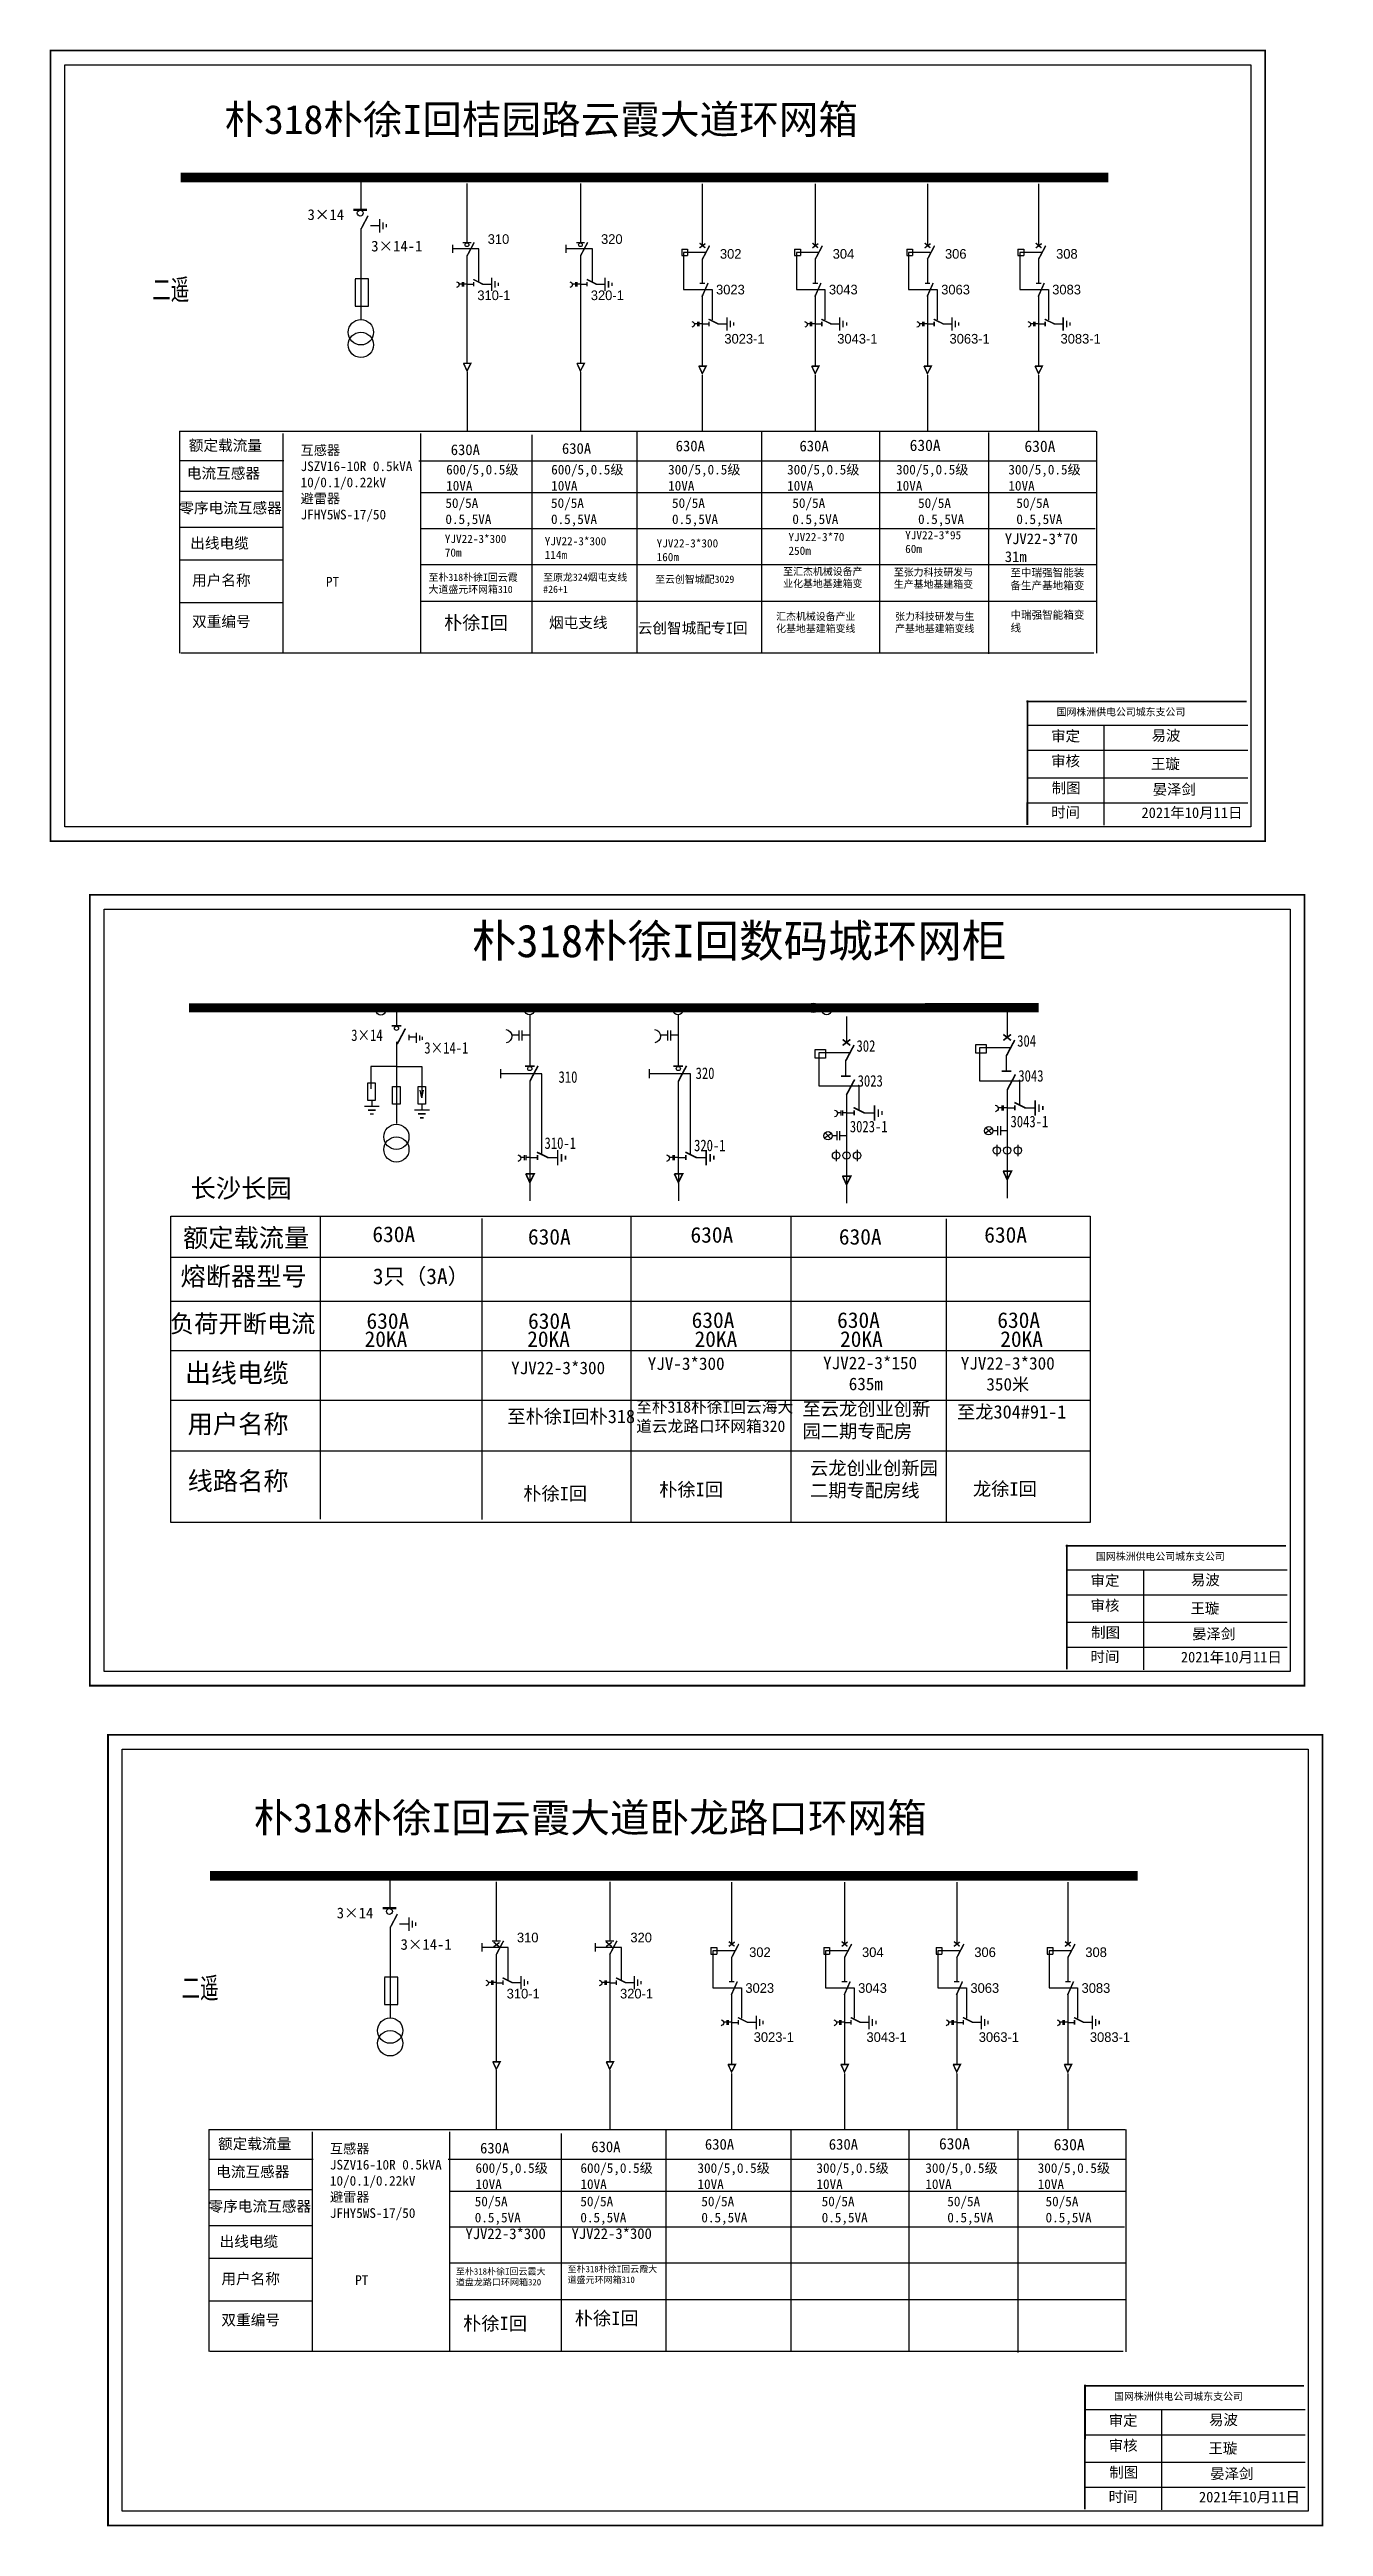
# Model space of a CAD drawing. Extents: x -188 to 201, y -159 to 98.
# Drawn here: x 68.9 to 200.5, y -158.9 to 97 of the extents above; entities that cross this region are included whole.
import ezdxf

# ---------------------------------------------------------------- set-up
doc = ezdxf.new("R2010")
doc.units = 0
doc.header["$LTSCALE"] = 0.774411
doc.linetypes.add('ACAD_ISO02W100', pattern=[15, 12, -3])
doc.linetypes.add('CENTER', pattern=[50.8, 31.75, -6.35, 6.35, -6.35])
doc.layers.get('0').update_dxf_attribs({"linetype": 'CONTINUOUS'})
for name, color, linetype in [('1', 7, 'CONTINUOUS'), ('2', 7, 'CONTINUOUS'), ('3', 7, 'CONTINUOUS')]:
    doc.layers.add(name, color=color, linetype=linetype)
doc.styles.add('HZ', font='simkai_0.ttf')
doc.styles.add('hztxt_txtstyle_0.00_0_0', font='simkai.ttf')
doc.styles.add('hztxt_txtstyle_1.80_0_0', font='', dxfattribs={"height": 1.8, "bigfont": 'hztxt.shx'})
doc.styles.add('hztxt_txtstyle_2.70_0_0', font='simkai.ttf', dxfattribs={"height": 2.7})
doc.styles.add('KaiTi_txtstyle_1.11_0_0', font='simkai.ttf', dxfattribs={"height": 1.109414})
doc.styles.get("Standard").update_dxf_attribs({"font": '', "height": 2.5})
doc.styles.add('STYLE1', font='txt.shx', dxfattribs={"height": 2.6})
doc.styles.add('仿宋_txtstyle_1.11_0_0', font='simfang.ttf', dxfattribs={"height": 1.109414})
doc.styles.add('字体', font='', dxfattribs={"height": 2.5})
doc.styles.add('宋体', font='', dxfattribs={"width": 0.65})
doc.styles.add('道路名', font='simhei.ttf', dxfattribs={"width": 0.8})
doc.styles.get('hztxt_txtstyle_1.80_0_0').set_extended_font_data('hztxt')
doc.styles.get('Standard').set_extended_font_data('SimSun')
doc.styles.get('字体').set_extended_font_data('SimSun')
doc.styles.get('宋体').set_extended_font_data('SimSun')

msp = doc.modelspace()

# ---------------------------------------------------------------- texts
at = {"color": 0, "linetype": 'Continuous', "style": 'hztxt_txtstyle_2.70_0_0'}
for s, p in [('3×14', (95.59, 79.38)), ('3×14-1', (102.17, 76.13)), ('3×14', (98.61, -96.09)), ('3×14-1', (105.2, -99.34))]:
    msp.add_text(s, height=1.109, dxfattribs=at).set_placement(p)
at = {"color": 0, "style": 'hztxt_txtstyle_1.80_0_0'}
for s, p in [('310', (114.2, 76.91)), ('320', (125.91, 76.91)), ('302', (138.19, 75.38)), ('304', (149.84, 75.38)), ('306', (161.44, 75.38)), ('308', (172.92, 75.38)), ('310-1', (113.13, 71.1)), ('320-1', (124.85, 71.1)), ('3023', (137.79, 71.69)), ('3043', (149.45, 71.69)), ('3063', (161.05, 71.69)), ('3083', (172.52, 71.69)), ('3023-1', (138.65, 66.61)), ('3043-1', (150.31, 66.61)), ('3063-1', (161.91, 66.61)), ('3083-1', (173.38, 66.61)), ('310', (117.22, -98.57)), ('320', (128.94, -98.57)), ('302', (141.21, -100.09)), ('304', (152.87, -100.09)), ('306', (164.47, -100.09)), ('308', (175.94, -100.09)), ('310-1', (116.16, -104.37)), ('320-1', (127.87, -104.37)), ('3023', (140.82, -103.79)), ('3043', (152.47, -103.79)), ('3063', (164.07, -103.79)), ('3083', (175.55, -103.79)), ('3023-1', (141.68, -108.86)), ('3043-1', (153.33, -108.86)), ('3063-1', (164.93, -108.86)), ('3083-1', (176.41, -108.86))]:
    msp.add_text(s, height=0.998, dxfattribs=at).set_placement(p)
at = {"color": 0, "linetype": 'Continuous', "style": '道路名', "width": 0.8}
for s, p in [('3×14', (100.1, -5.44)), ('304', (168.9, -6.03)), ('3×14-1', (107.65, -6.75)), ('302', (152.3, -6.55)), ('310', (121.52, -9.76)), ('320', (135.68, -9.37)), ('3023', (152.42, -10.16)), ('3043', (169.02, -9.64)), ('3023-1', (151.61, -14.88)), ('3043-1', (168.21, -14.36)), ('310-1', (120.07, -16.59)), ('320-1', (135.52, -16.83))]:
    msp.add_text(s, height=1.195, dxfattribs=at).set_placement(p)
at = {"color": 0, "linetype": 'Continuous', "attachment_point": 1}
for s, insert, char_height, width, style in [('朴318朴徐I回桔园路云霞大道环网箱', (87, 91.27), 3, 90.5642, '字体'), ('{\\fSimSun|b0|i0|c134|p2;额定载流量}', (83.32, 56.65), 1.1094, 17.8852, 'hztxt_txtstyle_2.70_0_0'), ('{\\fSimSun|b0|i0|c134|p2;630A}', (121.87, 56.33), 1.1094, 17.8852, 'hztxt_txtstyle_2.70_0_0'), ('{\\fSimSun|b0|i0|c134|p2;630A}', (133.62, 56.59), 1.1094, 17.8852, 'hztxt_txtstyle_2.70_0_0'), ('{\\fSimSun|b0|i0|c134|p2;630A}', (146.41, 56.59), 1.1094, 17.8852, 'hztxt_txtstyle_2.70_0_0'), ('{\\fSimSun|b0|i0|c134|p2;630A}', (157.79, 56.69), 1.1757, 9.454, 'hztxt_txtstyle_0.00_0_0'), ('{\\fSimSun|b0|i0|c134|p2;630A}', (169.65, 56.59), 1.1757, 9.454, 'hztxt_txtstyle_0.00_0_0'), ('{\\fSimSun|b0|i0|c134|p2;电流互感器}', (83.12, 53.77), 1.1094, 17.8852, 'hztxt_txtstyle_2.70_0_0'), ('\\A1;{\\fSimSun|b0|i0|c134|p2;互感器\\PJSZV16-10R 0.5kVA\\P10/0.1/0.22kV\\P避雷器\\PJFHY5WS-17/50}', (94.87, 56.1), 0.9985, 18.4113, 'hztxt_txtstyle_2.70_0_0'), ('\\A1;{\\fSimSun|b0|i0|c134|p2;600/5,0.5级\\P10VA}', (109.91, 54.09), 0.9985, 18.4113, 'hztxt_txtstyle_2.70_0_0'), ('{\\fSimSun|b0|i0|c134|p2;630A}', (110.38, 56.2), 1.1094, 17.8852, 'hztxt_txtstyle_2.70_0_0'), ('\\A1;{\\fSimSun|b0|i0|c134|p2;600/5,0.5级\\P10VA}', (120.76, 54.09), 0.9985, 18.4113, 'hztxt_txtstyle_2.70_0_0'), ('\\A1;{\\fSimSun|b0|i0|c134|p2;300/5,0.5级\\P10VA}', (132.84, 54.09), 0.9985, 18.4113, 'hztxt_txtstyle_2.70_0_0'), ('\\A1;{\\fSimSun|b0|i0|c134|p2;300/5,0.5级\\P10VA}', (145.13, 54.09), 0.9985, 18.4113, 'hztxt_txtstyle_2.70_0_0'), ('\\A1;{\\fSimSun|b0|i0|c134|p2;300/5,0.5级\\P10VA}', (156.39, 54.09), 0.9985, 18.4113, 'hztxt_txtstyle_2.70_0_0'), ('\\A1;{\\fSimSun|b0|i0|c134|p2;300/5,0.5级\\P10VA}', (167.99, 54.09), 0.9985, 18.4113, 'hztxt_txtstyle_2.70_0_0'), ('{\\fSimSun|b0|i0|c134|p2;零序电流互感器}', (82.34, 50.19), 1.1094, 17.8852, 'hztxt_txtstyle_2.70_0_0'), ('{\\fSimSun|b0|i0|c134|p2;50/5A\\P0.5,5VA}', (109.83, 50.63), 0.9985, 17.8852, 'hztxt_txtstyle_2.70_0_0'), ('{\\fSimSun|b0|i0|c134|p2;50/5A\\P0.5,5VA}', (120.74, 50.63), 0.9985, 17.8852, 'hztxt_txtstyle_2.70_0_0'), ('{\\fSimSun|b0|i0|c134|p2;50/5A\\P0.5,5VA}', (133.24, 50.63), 0.9985, 17.8852, 'hztxt_txtstyle_2.70_0_0'), ('{\\fSimSun|b0|i0|c134|p2;50/5A\\P0.5,5VA}', (145.67, 50.63), 0.9985, 17.8852, 'hztxt_txtstyle_2.70_0_0'), ('{\\fSimSun|b0|i0|c134|p2;50/5A\\P0.5,5VA}', (158.66, 50.63), 0.9985, 17.8852, 'hztxt_txtstyle_2.70_0_0'), ('{\\fSimSun|b0|i0|c134|p2;50/5A\\P0.5,5VA}', (168.81, 50.63), 0.9985, 17.8852, 'hztxt_txtstyle_2.70_0_0'), ('{\\fSimSun|b0|i0|c134|p2;出线电缆}', (83.47, 46.55), 1.1094, 17.8852, 'hztxt_txtstyle_2.70_0_0'), ('{\\fSimSun|b0|i0|c134|p2;YJV22-3*300\\P70m}', (109.77, 46.86), 0.85, 8.9502, 'hztxt_txtstyle_2.70_0_0'), ('{\\fSimSun|b0|i0|c134|p2;YJV22-3*300\\P114m}', (120.09, 46.62), 0.85, 8.9502, 'hztxt_txtstyle_2.70_0_0'), ('{\\fSimSun|b0|i0|c134|p2;YJV22-3*300\\P160m}', (131.65, 46.4), 0.85, 8.9502, 'hztxt_txtstyle_2.70_0_0'), ('{\\fSimSun|b0|i0|c134|p2;YJV22-3*70\\P250m}', (145.27, 47.05), 0.85, 8.9502, 'hztxt_txtstyle_2.70_0_0'), ('{\\fSimSun|b0|i0|c134|p2;YJV22-3*95\\P60m}', (157.33, 47.24), 0.85, 8.9502, 'hztxt_txtstyle_2.70_0_0'), ('{\\fSimSun|b0|i0|c134|p2;至汇杰机械设备产业化基地基建箱变}', (144.73, 43.44), 0.75, 8.8446, 'hztxt_txtstyle_2.70_0_0'), ('{\\fSimSun|b0|i0|c134|p2;用户名称}', (83.66, 42.71), 1.1094, 17.8852, 'hztxt_txtstyle_2.70_0_0'), ('{\\fSimSun|b0|i0|c134|p2;PT}', (97.49, 42.51), 1.0024, 7.7986, 'hztxt_txtstyle_0.00_0_0'), ('{\\fSimSun|b0|i0|c134|p2;至朴318朴徐I回云霞大道盛元环网箱310}', (108.09, 42.84), 0.75, 10.0352, 'hztxt_txtstyle_2.70_0_0'), ('{\\fSimSun|b0|i0|c134|p2;至原龙324烟屯支线#26+1}', (119.93, 42.85), 0.75, 10.0352, 'hztxt_txtstyle_2.70_0_0'), ('{\\fSimSun|b0|i0|c134|p2;至云创智城配3029}', (131.5, 42.64), 0.75, 10.0352, 'hztxt_txtstyle_2.70_0_0'), ('{\\fSimSun|b0|i0|c134|p2;至张力科技研发与生产基地基建箱变}', (156.16, 43.37), 0.75, 8.8446, 'hztxt_txtstyle_2.70_0_0'), ('{\\fSimSun|b0|i0|c134|p2;双重编号}', (83.66, 38.45), 1.1094, 17.8852, 'hztxt_txtstyle_2.70_0_0'), ('{\\fSimSun|b0|i0|c134|p2;烟屯支线}', (120.53, 38.33), 1.1094, 9.6036, 'hztxt_txtstyle_2.70_0_0'), ('{\\fSimSun|b0|i0|c134|p2;汇杰机械设备产业化基地基建箱变线}', (144, 38.8), 0.75, 8.8446, 'hztxt_txtstyle_2.70_0_0'), ('{\\fSimSun|b0|i0|c134|p2;张力科技研发与生产基地基建箱变线}', (156.29, 38.8), 0.75, 8.8446, 'hztxt_txtstyle_2.70_0_0'), ('{\\fSimSun|b0|i0|c134|p2;云创智城配专I回}', (129.7, 37.78), 1.1094, 12.6569, 'hztxt_txtstyle_2.70_0_0'), ('\\f\uffbfﾬￌﾣﾤ_GB2312|b0|i0|c134|p49;审定', (172.41, 26.61), 1.0944, 8.5588, '字体'), ('易波', (182.78, 26.67), 1.094, 8.5588, '字体'), ('\\f\uffbfﾬￌﾣﾤ_GB2312|b0|i0|c134|p49;审核', (172.41, 24.03), 1.0944, 8.5588, '字体'), ('王璇', (182.72, 23.74), 1.094, 8.5588, '字体'), ('\\f\uffbfﾬￌﾣﾤ_GB2312|b0|i0|c134|p49;制图', (172.47, 21.25), 1.0944, 8.5588, '字体'), ('晏泽剑', (182.89, 21.1), 1.094, 8.5588, '字体'), ('\\f\uffbfﾬￌﾣﾤ_GB2312|b0|i0|c134|p49;时间', (172.41, 18.74), 1.0944, 8.5588, '字体'), ('2021年10月11日', (181.74, 18.69), 1.0944, 16.0081, '字体'), ('\\f\uffbfﾬￌﾣﾤ_GB2312|b0|i0|c134|p49;审定', (176.48, -60.64), 1.0944, 8.5588, '字体'), ('易波', (186.85, -60.58), 1.094, 8.5588, '字体'), ('\\f\uffbfﾬￌﾣﾤ_GB2312|b0|i0|c134|p49;审核', (176.48, -63.22), 1.0944, 8.5588, '字体'), ('王璇', (186.8, -63.51), 1.094, 8.5588, '字体'), ('\\f\uffbfﾬￌﾣﾤ_GB2312|b0|i0|c134|p49;制图', (176.54, -66), 1.0944, 8.5588, '字体'), ('晏泽剑', (186.96, -66.15), 1.094, 8.5588, '字体'), ('\\f\uffbfﾬￌﾣﾤ_GB2312|b0|i0|c134|p49;时间', (176.48, -68.51), 1.0944, 8.5588, '字体'), ('2021年10月11日', (185.81, -68.55), 1.0944, 16.0081, '字体'), ('朴318朴徐I回云霞大道卧龙路口环网箱', (90.02, -84.2), 3, 90.5642, '字体'), ('{\\fSimSun|b0|i0|c134|p2;额定载流量}', (86.34, -118.82), 1.1094, 17.8852, 'hztxt_txtstyle_2.70_0_0'), ('\\A1;{\\fSimSun|b0|i0|c134|p2;互感器\\PJSZV16-10R 0.5kVA\\P10/0.1/0.22kV\\P避雷器\\PJFHY5WS-17/50}', (97.9, -119.38), 0.9985, 18.4113, 'hztxt_txtstyle_2.70_0_0'), ('{\\fSimSun|b0|i0|c134|p2;630A}', (113.41, -119.27), 1.1094, 17.8852, 'hztxt_txtstyle_2.70_0_0'), ('{\\fSimSun|b0|i0|c134|p2;630A}', (124.9, -119.14), 1.1094, 17.8852, 'hztxt_txtstyle_2.70_0_0'), ('{\\fSimSun|b0|i0|c134|p2;630A}', (136.64, -118.88), 1.1094, 17.8852, 'hztxt_txtstyle_2.70_0_0'), ('{\\fSimSun|b0|i0|c134|p2;630A}', (149.44, -118.88), 1.1094, 17.8852, 'hztxt_txtstyle_2.70_0_0'), ('{\\fSimSun|b0|i0|c134|p2;630A}', (160.82, -118.79), 1.1757, 9.454, 'hztxt_txtstyle_0.00_0_0'), ('{\\fSimSun|b0|i0|c134|p2;630A}', (172.67, -118.88), 1.1757, 9.454, 'hztxt_txtstyle_0.00_0_0'), ('{\\fSimSun|b0|i0|c134|p2;电流互感器}', (86.15, -121.71), 1.1094, 17.8852, 'hztxt_txtstyle_2.70_0_0'), ('\\A1;{\\fSimSun|b0|i0|c134|p2;600/5,0.5级\\P10VA}', (112.94, -121.39), 0.9985, 18.4113, 'hztxt_txtstyle_2.70_0_0'), ('\\A1;{\\fSimSun|b0|i0|c134|p2;600/5,0.5级\\P10VA}', (123.78, -121.39), 0.9985, 18.4113, 'hztxt_txtstyle_2.70_0_0'), ('\\A1;{\\fSimSun|b0|i0|c134|p2;300/5,0.5级\\P10VA}', (135.87, -121.39), 0.9985, 18.4113, 'hztxt_txtstyle_2.70_0_0'), ('\\A1;{\\fSimSun|b0|i0|c134|p2;300/5,0.5级\\P10VA}', (148.16, -121.39), 0.9985, 18.4113, 'hztxt_txtstyle_2.70_0_0'), ('\\A1;{\\fSimSun|b0|i0|c134|p2;300/5,0.5级\\P10VA}', (159.41, -121.39), 0.9985, 18.4113, 'hztxt_txtstyle_2.70_0_0'), ('\\A1;{\\fSimSun|b0|i0|c134|p2;300/5,0.5级\\P10VA}', (171.02, -121.39), 0.9985, 18.4113, 'hztxt_txtstyle_2.70_0_0'), ('{\\fSimSun|b0|i0|c134|p2;零序电流互感器}', (85.36, -125.28), 1.1094, 17.8852, 'hztxt_txtstyle_2.70_0_0'), ('{\\fSimSun|b0|i0|c134|p2;50/5A\\P0.5,5VA}', (112.86, -124.84), 0.9985, 17.8852, 'hztxt_txtstyle_2.70_0_0'), ('{\\fSimSun|b0|i0|c134|p2;50/5A\\P0.5,5VA}', (123.77, -124.84), 0.9985, 17.8852, 'hztxt_txtstyle_2.70_0_0'), ('{\\fSimSun|b0|i0|c134|p2;50/5A\\P0.5,5VA}', (136.27, -124.84), 0.9985, 17.8852, 'hztxt_txtstyle_2.70_0_0'), ('{\\fSimSun|b0|i0|c134|p2;50/5A\\P0.5,5VA}', (148.7, -124.84), 0.9985, 17.8852, 'hztxt_txtstyle_2.70_0_0'), ('{\\fSimSun|b0|i0|c134|p2;50/5A\\P0.5,5VA}', (161.68, -124.84), 0.9985, 17.8852, 'hztxt_txtstyle_2.70_0_0'), ('{\\fSimSun|b0|i0|c134|p2;50/5A\\P0.5,5VA}', (171.83, -124.84), 0.9985, 17.8852, 'hztxt_txtstyle_2.70_0_0'), ('{\\fSimSun|b0|i0|c134|p2;出线电缆}', (86.5, -128.92), 1.1094, 17.8852, 'hztxt_txtstyle_2.70_0_0'), ('{\\fSimSun|b0|i0|c134|p2;YJV22-3*300}', (111.9, -128.12), 1.1094, 17.8852, 'hztxt_txtstyle_2.70_0_0'), ('{\\fSimSun|b0|i0|c134|p2;YJV22-3*300}', (122.86, -128.11), 1.1094, 17.8852, 'hztxt_txtstyle_2.70_0_0'), ('{\\fSimSun|b0|i0|c134|p2;用户名称}', (86.69, -132.77), 1.1094, 17.8852, 'hztxt_txtstyle_2.70_0_0'), ('{\\fSimSun|b0|i0|c134|p2;PT}', (100.51, -132.97), 1.0024, 7.7986, 'hztxt_txtstyle_0.00_0_0'), ('{\\fSimSun|b0|i0|c134|p2;至朴318朴徐I回云霞大道盘龙路口环网箱320}', (110.91, -132.24), 0.6656, 10.0352, 'hztxt_txtstyle_2.70_0_0'), ('{\\fSimSun|b0|i0|c134|p2;至朴318朴徐I回云霞大道盛元环网箱310}', (122.45, -131.99), 0.6656, 10.0352, 'hztxt_txtstyle_2.70_0_0'), ('{\\fSimSun|b0|i0|c134|p2;双重编号}', (86.69, -137.03), 1.1094, 17.8852, 'hztxt_txtstyle_2.70_0_0'), ('\\f\uffbfﾬￌﾣﾤ_GB2312|b0|i0|c134|p49;审定', (178.35, -147.42), 1.0944, 8.5588, '字体'), ('易波', (188.72, -147.35), 1.094, 8.5588, '字体'), ('\\f\uffbfﾬￌﾣﾤ_GB2312|b0|i0|c134|p49;审核', (178.35, -150), 1.0944, 8.5588, '字体'), ('王璇', (188.66, -150.29), 1.094, 8.5588, '字体'), ('\\f\uffbfﾬￌﾣﾤ_GB2312|b0|i0|c134|p49;制图', (178.41, -152.78), 1.0944, 8.5588, '字体'), ('晏泽剑', (188.83, -152.92), 1.094, 8.5588, '字体'), ('\\f\uffbfﾬￌﾣﾤ_GB2312|b0|i0|c134|p49;时间', (178.35, -155.29), 1.0944, 8.5588, '字体'), ('2021年10月11日', (187.68, -155.33), 1.0944, 16.0081, '字体')]:
    msp.add_mtext(s, dxfattribs=dict(at, insert=insert, char_height=char_height, width=width, style=style))
at = {"color": 7, "linetype": 'Continuous', "width": 8.1208, "attachment_point": 1}
for s, insert, char_height, style in [('{\\fSimSun|b0|i0|c134|p2;YJV22-3*70\\P31m}', (167.62, 47), 1.1094, '仿宋_txtstyle_1.11_0_0'), ('{\\fSimSun|b0|i0|c134|p2;至中瑞强智能装备生产基地箱变}', (168.2, 43.35), 0.8, 'KaiTi_txtstyle_1.11_0_0'), ('{\\fSimSun|b0|i0|c134|p2;中瑞强智能箱变线}', (168.21, 38.98), 0.8, 'KaiTi_txtstyle_1.11_0_0')]:
    msp.add_mtext(s, dxfattribs=dict(at, insert=insert, char_height=char_height, style=style))
at = {"linetype": 'Continuous', "attachment_point": 1}
for s, insert, char_height, width, style in [('{\\fSimSun|b0|i0|c134|p6;朴徐I回}', (109.69, 38.46), 1.3829, 12.2167, 'STYLE1'), ('{\\fSimSun|b0|i0|c134|p2;长沙长园}', (83.51, -19.7), 1.9131, 13.0424, 'HZ'), ('{\\fSimSun|b0|i0|c134|p2;额定载流量}', (82.72, -24.82), 1.9131, 14.7307, 'HZ'), ('{\\fSimSun|b0|i0|c134|p2;630A}', (102.29, -24.6), 1.622, 13.0424, 'STYLE1'), ('{\\fSimSun|b0|i0|c134|p2;630A}', (118.36, -24.86), 1.622, 13.0424, 'STYLE1'), ('{\\fSimSun|b0|i0|c134|p2;630A}', (135.15, -24.66), 1.622, 13.0424, 'STYLE1'), ('{\\fSimSun|b0|i0|c134|p2;630A}', (150.48, -24.86), 1.622, 13.0424, 'STYLE1'), ('{\\fSimSun|b0|i0|c134|p2;630A}', (165.5, -24.66), 1.622, 13.0424, 'STYLE1'), ('{\\fSimSun|b0|i0|c134|p2;熔断器型号}', (82.46, -28.8), 1.9131, 15.2787, 'HZ'), ('{\\fSimSun|b0|i0|c134|p2;3只（3A）}', (102.33, -28.94), 1.622, 13.0424, 'STYLE1'), ('{\\fSimSun|b0|i0|c134|p2;\\H0.96x;负荷开断电流}', (81.37, -33.73), 1.9131, 17.4937, 'HZ'), ('{\\fSimSun|b0|i0|c134|p2;20KA}', (101.48, -35.43), 1.622, 13.0424, 'STYLE1'), ('{\\fSimSun|b0|i0|c134|p2;630A}', (101.68, -33.56), 1.622, 13.0424, 'STYLE1'), ('{\\fSimSun|b0|i0|c134|p2;20KA}', (118.28, -35.43), 1.622, 13.0424, 'STYLE1'), ('{\\fSimSun|b0|i0|c134|p2;630A}', (118.37, -33.56), 1.622, 13.0424, 'STYLE1'), ('{\\fSimSun|b0|i0|c134|p2;630A}', (135.27, -33.47), 1.622, 13.0424, 'STYLE1'), ('{\\fSimSun|b0|i0|c134|p2;20KA}', (135.57, -35.43), 1.622, 13.0424, 'STYLE1'), ('{\\fSimSun|b0|i0|c134|p2;630A}', (150.3, -33.47), 1.622, 13.0424, 'STYLE1'), ('{\\fSimSun|b0|i0|c134|p2;20KA}', (150.6, -35.43), 1.622, 13.0424, 'STYLE1'), ('{\\fSimSun|b0|i0|c134|p2;630A}', (166.85, -33.47), 1.622, 13.0424, 'STYLE1'), ('{\\fSimSun|b0|i0|c134|p2;20KA}', (167.15, -35.43), 1.622, 13.0424, 'STYLE1'), ('{\\fSimSun|b0|i0|c134|p2;YJV-3*300}', (130.73, -38.13), 1.2976, 10.4339, 'STYLE1'), ('{\\fSimSun|b0|i0|c134|p2;YJV22-3*150\\P   635m}', (148.85, -38.06), 1.2976, 10.4339, 'STYLE1'), ('{\\fSimSun|b0|i0|c134|p2;YJV22-3*300\\P   350米}', (163.07, -38.1), 1.2976, 10.4339, 'STYLE1'), ('{\\fSimSun|b0|i0|c134|p2;出线电缆}', (82.93, -38.76), 1.9659, 13.4019, 'HZ'), ('{\\fSimSun|b0|i0|c134|p2;YJV22-3*300}', (116.62, -38.57), 1.2976, 10.4339, 'STYLE1'), ('{\\fSimSun|b0|i0|c134|p2;至\\fSimSun|b0|i0|c134|p6;朴徐I回朴318}', (116.23, -43.54), 1.3829, 13.4723, 'STYLE1'), ('{\\fSimSun|b0|i0|c134|p2;至\\C0;朴318朴徐I回云海大道云龙路口环网箱\\fSimSun|b0|i0|c134|p6;\\C256;320}', (129.53, -42.66), 1.1904, 17.6284, 'STYLE1'), ('{\\fSimSun|b0|i0|c134|p2;至\\fSimSun|b0|i0|c134|p6;云龙创业创新\\P园二期专配房}', (146.72, -42.76), 1.3829, 15.6854, 'STYLE1'), ('{\\fSimSun|b0|i0|c134|p2;至\\fSimSun|b0|i0|c134|p6;龙304#91-1}', (162.68, -43.07), 1.3829, 13.4723, 'STYLE1'), ('{\\fSimSun|b0|i0|c134|p2;用户名称}', (83.2, -44.06), 1.9131, 13.0424, 'HZ'), ('{\\fSimSun|b0|i0|c134|p2;线路名称}', (83.2, -49.94), 1.9131, 13.0424, 'HZ'), ('{\\fSimSun|b0|i0|c134|p6;朴徐I回}', (131.91, -51.09), 1.3829, 12.2167, 'STYLE1'), ('{\\fSimSun|b0|i0|c134|p6;云龙创业创新园二期专配房线}', (147.5, -48.88), 1.3829, 13.7929, 'STYLE1'), ('{\\fSimSun|b0|i0|c134|p6;龙徐I回}', (164.33, -51.03), 1.3829, 12.2167, 'STYLE1'), ('{\\fSimSun|b0|i0|c134|p6;朴徐I回}', (117.87, -51.51), 1.3829, 12.2167, 'STYLE1'), ('{\\fSimSun|b0|i0|c134|p6;朴徐I回}', (111.66, -137.25), 1.3829, 12.2167, 'STYLE1'), ('{\\fSimSun|b0|i0|c134|p6;朴徐I回}', (123.19, -136.72), 1.3829, 12.2167, 'STYLE1')]:
    msp.add_mtext(s, dxfattribs=dict(at, insert=insert, char_height=char_height, width=width, style=style))
at = {"color": 7, "linetype": 'Continuous', "true_color": 0xffffff, "char_height": 0.75, "width": 82.0179, "attachment_point": 1, "style": '字体'}
for insert in [(172.97, 28.93), (177.04, -58.32), (178.91, -145.1)]:
    msp.add_mtext('国网株洲供电公司城东支公司', dxfattribs=dict(at, insert=insert))
at = {"color": 0, "insert": (112.56, 6.59), "char_height": 3.3757, "width": 488.7924, "attachment_point": 1}
msp.add_mtext('{\\fSimSun|b0|i0|c134|p54;朴318朴徐I回数码城环网柜}', dxfattribs=at)
at = {"layer": '3', "color": 0, "style": '宋体', "width": 0.65}
for p in [(79.56, 71.12, -0.03), (82.59, -104.36, -0.03)]:
    msp.add_text('二遥', height=2.143, dxfattribs=at).set_placement(p)

# ---------------------------------------------------------------- blocks, each defined once
blk = doc.blocks.new('JD')
for points in [[(-2, 0.2), (-2, -0.2), (2, 0.2), (2, -0.2)], [(1, -1.2), (1, -0.8), (-1, -1.2), (-1, -0.8)], [(-0.5, -1.8), (-0.5, -2.2), (0.5, -1.8), (0.5, -2.2)]]:
    blk.add_trace(points)

# ---------------------------------------------------------------- linework, layer by layer
at = {"color": 0}
for p, q in [((101.08, 83.76), (101.08, 80.47)), ((112.06, 83.16), (112.06, 77.05)), ((123.78, 83.16), (123.78, 77.05)), ((136.37, 83.13), (136.37, 76.71)), ((148.03, 83.13), (148.03, 76.71)), ((159.62, 83.13), (159.62, 76.71)), ((171.1, 83.13), (171.1, 76.71)), ((101.09, 78.44), (101.09, 69.11)), ((102.08, 78.81), (103.02, 78.81)), ((112.06, 75.69), (112.06, 64.59)), ((123.78, 75.69), (123.78, 64.59)), ((134.24, 76.36), (134.84, 76.36)), ((134.24, 76.36), (134.24, 75.7)), ((134.24, 75.7), (134.84, 75.7)), ((134.84, 76.36), (134.84, 75.7)), ((136.37, 75.35), (136.37, 72.87)), ((145.9, 76.36), (146.5, 76.36)), ((145.9, 76.36), (145.9, 75.7)), ((145.9, 75.7), (146.5, 75.7)), ((146.5, 76.36), (146.5, 75.7)), ((148.03, 75.35), (148.03, 72.87)), ((157.49, 76.36), (158.09, 76.36)), ((157.49, 76.36), (157.49, 75.7)), ((157.49, 75.7), (158.09, 75.7)), ((158.09, 76.36), (158.09, 75.7)), ((159.62, 75.35), (159.62, 72.87)), ((168.97, 76.36), (169.57, 76.36)), ((168.97, 76.36), (168.97, 75.7)), ((168.97, 75.7), (169.57, 75.7)), ((169.57, 76.36), (169.57, 75.7)), ((171.1, 75.35), (171.1, 72.87)), ((112.06, 72.74), (112.75, 72.74)), ((113.66, 72.76), (114.6, 72.76)), ((123.78, 72.74), (124.47, 72.74)), ((125.37, 72.76), (126.32, 72.76)), ((136.37, 71.64), (136.37, 64.33)), ((148.03, 71.64), (148.03, 64.33)), ((159.62, 71.64), (159.62, 64.33)), ((171.1, 71.64), (171.1, 64.33)), ((136.37, 68.64), (137.06, 68.64)), ((137.96, 68.65), (138.9, 68.65)), ((148.03, 68.64), (148.72, 68.64)), ((149.62, 68.65), (150.56, 68.65)), ((159.62, 68.64), (160.32, 68.64)), ((161.22, 68.65), (162.16, 68.65)), ((171.1, 68.64), (171.79, 68.64)), ((172.7, 68.65), (173.64, 68.65)), ((93.14, 54.48), (82.43, 54.48)), ((93.1, 51.34), (82.39, 51.34)), ((93.1, 47.62), (82.39, 47.62)), ((93.06, 44.23), (82.35, 44.23)), ((93.1, 39.82), (82.39, 39.82)), ((104.78, -2.27), (104.78, -3.87)), ((167.87, -2.4), (167.87, -5.07)), ((118.55, -2.7), (118.55, -8.03)), ((133.89, -2.7), (133.89, -8.03)), ((151.26, -2.92), (151.26, -5.59)), ((104.77, -8.09), (102.13, -8.09)), ((102.13, -8.09), (102.13, -10.39)), ((118.55, -9.58), (118.55, -12.93)), ((133.89, -9.58), (133.89, -12.93)), ((151.26, -11.02), (151.26, -19.36)), ((167.87, -10.5), (167.87, -18.84)), ((167.87, -12.36), (168.65, -12.36)), ((169.67, -12.34), (170.74, -12.34)), ((118.55, -12.93), (118.55, -16.28)), ((133.89, -12.93), (133.89, -16.28)), ((151.26, -12.88), (152.05, -12.88)), ((153.07, -12.86), (154.14, -12.86)), ((118.55, -16.28), (118.55, -19.13)), ((118.55, -17.49), (119.33, -17.49)), ((120.35, -17.47), (121.42, -17.47)), ((133.89, -16.28), (133.89, -19.13)), ((133.89, -17.49), (134.68, -17.49)), ((135.7, -17.47), (136.77, -17.47)), ((104.1, -91.71), (104.1, -95)), ((115.09, -92.31), (115.09, -98.43)), ((126.81, -92.31), (126.81, -98.43)), ((139.39, -92.35), (139.39, -98.76)), ((151.05, -92.35), (151.05, -98.76)), ((162.65, -92.35), (162.65, -98.76)), ((174.13, -92.35), (174.13, -98.76)), ((104.12, -97.04), (104.12, -106.36)), ((105.1, -96.67), (106.04, -96.67)), ((115.09, -99.79), (115.09, -110.89)), ((126.81, -99.79), (126.81, -110.89)), ((137.26, -99.11), (137.86, -99.11)), ((137.26, -99.11), (137.26, -99.78)), ((137.26, -99.78), (137.86, -99.78)), ((137.86, -99.11), (137.86, -99.78)), ((148.92, -99.11), (149.52, -99.11)), ((148.92, -99.11), (148.92, -99.78)), ((148.92, -99.78), (149.52, -99.78)), ((149.52, -99.11), (149.52, -99.78)), ((160.52, -99.11), (161.12, -99.11)), ((160.52, -99.11), (160.52, -99.78)), ((160.52, -99.78), (161.12, -99.78)), ((161.12, -99.11), (161.12, -99.78)), ((172, -99.11), (172.6, -99.11)), ((172, -99.11), (172, -99.78)), ((172, -99.78), (172.6, -99.78)), ((172.6, -99.11), (172.6, -99.78)), ((139.39, -100.13), (139.39, -102.6)), ((151.05, -100.13), (151.05, -102.6)), ((162.65, -100.13), (162.65, -102.6)), ((174.13, -100.13), (174.13, -102.6)), ((115.09, -102.74), (115.78, -102.74)), ((116.68, -102.72), (117.62, -102.72)), ((126.81, -102.74), (127.5, -102.74)), ((128.4, -102.72), (129.34, -102.72)), ((139.39, -103.84), (139.39, -111.15)), ((151.05, -103.84), (151.05, -111.15)), ((162.65, -103.84), (162.65, -111.15)), ((174.13, -103.84), (174.13, -111.15)), ((139.39, -106.84), (140.09, -106.84)), ((140.99, -106.82), (141.93, -106.82)), ((151.05, -106.84), (151.74, -106.84)), ((152.65, -106.82), (153.59, -106.82)), ((162.65, -106.84), (163.34, -106.84)), ((164.24, -106.82), (165.18, -106.82)), ((174.13, -106.84), (174.82, -106.84)), ((175.72, -106.82), (176.66, -106.82)), ((96.16, -120.99), (85.46, -120.99)), ((96.12, -124.14), (85.42, -124.14)), ((96.12, -127.85), (85.42, -127.85)), ((96.08, -131.24), (85.38, -131.24)), ((96.12, -135.65), (85.42, -135.65))]:
    msp.add_line(p, q, dxfattribs=at)
at = {"color": 0, "linetype": 'ACAD_ISO02W100'}
for p, q in [((136.67, 76.02), (134.43, 76.02)), ((134.43, 76.02), (134.43, 72.21)), ((148.33, 76.02), (146.09, 76.02)), ((146.09, 76.02), (146.09, 72.21)), ((159.92, 76.02), (157.68, 76.02)), ((157.68, 76.02), (157.68, 72.21)), ((171.4, 76.02), (169.16, 76.02)), ((169.16, 76.02), (169.16, 72.21)), ((134.43, 72.21), (137.38, 72.21)), ((137.38, 72.21), (137.38, 69.06)), ((146.09, 72.21), (149.04, 72.21)), ((149.04, 72.21), (149.04, 69.06)), ((157.68, 72.21), (160.64, 72.21)), ((160.64, 72.21), (160.64, 69.06)), ((169.16, 72.21), (172.12, 72.21)), ((172.12, 72.21), (172.12, 69.06)), ((139.69, -99.46), (137.45, -99.46)), ((137.45, -99.46), (137.45, -103.27)), ((151.35, -99.46), (149.11, -99.46)), ((149.11, -99.46), (149.11, -103.27)), ((162.95, -99.46), (160.71, -99.46)), ((160.71, -99.46), (160.71, -103.27)), ((174.43, -99.46), (172.19, -99.46)), ((172.19, -99.46), (172.19, -103.27)), ((137.45, -103.27), (140.41, -103.27)), ((140.41, -103.27), (140.41, -106.41)), ((149.11, -103.27), (152.07, -103.27)), ((152.07, -103.27), (152.07, -106.41)), ((160.71, -103.27), (163.66, -103.27)), ((163.66, -103.27), (163.66, -106.41)), ((172.19, -103.27), (175.14, -103.27)), ((175.14, -103.27), (175.14, -106.41))]:
    msp.add_line(p, q, dxfattribs=at)
at = {"color": 0, "linetype": 'CENTER'}
for p, q in [((112.07, 63.69), (112.07, 57.55)), ((123.78, 63.69), (123.78, 57.55)), ((136.37, 63.35), (136.37, 57.58)), ((148.03, 63.35), (148.03, 57.58)), ((159.63, 63.35), (159.63, 57.58)), ((171.11, 63.35), (171.11, 57.58)), ((118.55, -19.15), (118.55, -21.96)), ((133.9, -19.15), (133.9, -21.96)), ((151.27, -19.35), (151.27, -22.19)), ((167.87, -18.83), (167.87, -21.67)), ((115.09, -111.79), (115.09, -117.92)), ((126.81, -111.79), (126.81, -117.92)), ((139.4, -112.13), (139.4, -117.89)), ((151.06, -112.13), (151.06, -117.89)), ((162.65, -112.13), (162.65, -117.89)), ((174.13, -112.13), (174.13, -117.89))]:
    msp.add_line(p, q, dxfattribs=at)
at = {"color": 0, "linetype": 'Continuous'}
for p, q in [((82.37, 57.57), (177.03, 57.57)), ((82.41, 34.62), (82.41, 57.57)), ((93.04, 57.32), (93.04, 34.63)), ((107.25, 57.32), (107.25, 34.63)), ((118.77, 57.17), (118.77, 34.64)), ((129.59, 57.52), (129.59, 34.63)), ((142.49, 57.52), (142.49, 34.63)), ((154.69, 57.51), (154.69, 34.61)), ((165.95, 57.43), (165.95, 34.54)), ((177.09, 57.55), (177.09, 34.61)), ((107.08, 54.5), (177.06, 54.5)), ((107.25, 51.21), (177.09, 51.21)), ((107.25, 47.52), (176.97, 47.52)), ((107.25, 43.79), (177.16, 43.79)), ((107.25, 40), (177.06, 40)), ((176.82, 34.62), (82.49, 34.62)), ((169.97, 27.18), (192.72, 27.18)), ((177.86, 27.09), (177.86, 16.84)), ((169.97, 24.59), (192.72, 24.59)), ((169.97, 21.76), (192.72, 21.76)), ((169.97, 19.17), (192.72, 19.17)), ((81.47, -23.56), (176.45, -23.56)), ((113.6, -23.79), (113.6, -54.87)), ((128.98, -23.62), (128.98, -55.2)), ((145.5, -23.62), (145.5, -55.2)), ((161.55, -23.81), (161.55, -55.21)), ((176.45, -23.56), (176.45, -55.21)), ((174.04, -60.07), (196.79, -60.07)), ((181.94, -60.16), (181.94, -70.41)), ((174.04, -62.66), (196.79, -62.66)), ((174.04, -65.49), (196.79, -65.49)), ((174.04, -68.08), (196.79, -68.08)), ((85.39, -117.91), (180.06, -117.91)), ((85.44, -140.85), (85.44, -117.91)), ((96.07, -118.16), (96.07, -140.85)), ((110.27, -118.16), (110.27, -140.85)), ((121.79, -118.31), (121.79, -140.83)), ((132.62, -117.95), (132.62, -140.85)), ((145.51, -117.95), (145.51, -140.85)), ((157.71, -117.97), (157.71, -140.86)), ((168.98, -118.05), (168.98, -140.94)), ((180.11, -117.92), (180.11, -140.87)), ((110.1, -120.97), (180.09, -120.97)), ((110.27, -124.27), (180.11, -124.27)), ((110.27, -127.95), (180, -127.95)), ((110.27, -131.68), (180.19, -131.68)), ((110.27, -135.48), (180.09, -135.48)), ((179.85, -140.85), (85.51, -140.85)), ((175.91, -146.85), (198.66, -146.85)), ((183.8, -146.94), (183.8, -157.19)), ((175.91, -149.44), (198.66, -149.44)), ((175.91, -152.27), (198.66, -152.27)), ((175.91, -154.86), (198.66, -154.86))]:
    msp.add_line(p, q, dxfattribs=at)
at = {"linetype": 'Continuous'}
for p, q in [((81.47, -55.21), (81.47, -23.56)), ((96.89, -23.57), (96.89, -54.85)), ((81.47, -27.79), (176.45, -27.79)), ((81.47, -32.34), (176.45, -32.34)), ((81.47, -37.41), (176.45, -37.41)), ((81.47, -42.56), (176.45, -42.56)), ((81.47, -47.79), (176.45, -47.79)), ((176.45, -55.21), (81.47, -55.21))]:
    msp.add_line(p, q, dxfattribs=at)
at = {"color": 0, "linetype": 'Continuous', "const_width": 0.182}
for points in [[(69.03, 96.9), (194.51, 96.9), (194.51, 15.2), (69.03, 15.2)], [(73.1, 9.65), (198.58, 9.65), (198.58, -72.05), (73.1, -72.05)], [(74.97, -77.13), (200.45, -77.13), (200.45, -158.83), (74.97, -158.83)]]:
    msp.add_lwpolyline(points, close=True, dxfattribs=at)
at = {"color": 0, "linetype": 'Continuous'}
for points in [[(70.5, 95.42), (193.03, 95.42), (193.03, 16.67), (70.5, 16.67)], [(74.57, 8.17), (197.1, 8.17), (197.1, -70.58), (74.57, -70.58)], [(76.44, -78.6), (198.97, -78.6), (198.97, -157.35), (76.44, -157.35)]]:
    msp.add_lwpolyline(points, close=True, dxfattribs=at)
at = {"color": 0}
for points, const_width in [([(82.49, 83.76), (178.33, 83.76)], 0.998), ([(100.33, 80.43), (101.73, 80.43)], 0.238), ([(101.09, 78.4), (101.84, 79.82)], 0.15), ([(111.62, 77.03), (112.5, 77.03)], 0.15), ([(112.06, 75.65), (112.81, 77.07)], 0.15), ([(123.34, 77.03), (124.22, 77.03)], 0.15), ([(123.78, 75.65), (124.53, 77.07)], 0.15), ([(136.09, 76.99), (136.68, 76.5)], 0.15), ([(136.08, 76.49), (136.69, 76.94)], 0.15), ([(136.37, 75.31), (137.12, 76.73)], 0.15), ([(147.75, 76.99), (148.33, 76.5)], 0.15), ([(147.74, 76.49), (148.35, 76.94)], 0.15), ([(148.03, 75.31), (148.78, 76.73)], 0.15), ([(159.34, 76.49), (159.95, 76.94)], 0.15), ([(159.35, 76.99), (159.93, 76.5)], 0.15), ([(159.62, 75.31), (160.37, 76.73)], 0.15), ([(170.82, 76.49), (171.43, 76.94)], 0.15), ([(170.82, 76.99), (171.41, 76.5)], 0.15), ([(171.1, 75.31), (171.85, 76.73)], 0.15), ([(112.72, 73.24), (113.71, 72.74)], 0.15), ([(112.75, 72.97), (112.75, 72.51)], 0.15), ([(124.43, 73.24), (125.43, 72.74)], 0.15), ([(124.47, 72.97), (124.47, 72.51)], 0.15), ([(136.1, 72.83), (136.66, 72.83)], 0.15), ([(136.34, 71.45), (136.97, 72.87)], 0.15), ([(147.76, 72.83), (148.31, 72.83)], 0.15), ([(148, 71.45), (148.63, 72.87)], 0.15), ([(159.36, 72.83), (159.91, 72.83)], 0.15), ([(159.59, 71.45), (160.22, 72.87)], 0.15), ([(170.83, 72.83), (171.39, 72.83)], 0.15), ([(171.07, 71.45), (171.7, 72.87)], 0.15), ([(137.02, 69.13), (138.02, 68.64)], 0.15), ([(148.68, 69.13), (149.68, 68.64)], 0.15), ([(160.28, 69.13), (161.28, 68.64)], 0.15), ([(171.75, 69.13), (172.75, 68.64)], 0.15), ([(137.06, 68.87), (137.06, 68.41)], 0.15), ([(148.72, 68.87), (148.72, 68.41)], 0.15), ([(160.32, 68.87), (160.32, 68.41)], 0.15), ([(171.79, 68.87), (171.79, 68.41)], 0.15), ([(111.69, 64.56), (112.46, 64.56), (112.07, 63.79), (111.7, 64.58)], 0.15), ([(123.41, 64.56), (124.18, 64.56), (123.78, 63.79), (123.42, 64.58)], 0.15), ([(136, 64.28), (136.76, 64.28), (136.37, 63.51), (136.01, 64.3)], 0.15), ([(147.66, 64.28), (148.42, 64.28), (148.03, 63.51), (147.67, 64.3)], 0.15), ([(159.26, 64.28), (160.02, 64.28), (159.63, 63.51), (159.27, 64.3)], 0.15), ([(170.73, 64.28), (171.5, 64.28), (171.11, 63.51), (170.74, 64.3)], 0.15), ([(85.51, -91.71), (181.36, -91.71)], 0.998), ([(103.35, -95.05), (104.75, -95.05)], 0.238), ([(104.12, -97.07), (104.87, -95.65)], 0.15), ([(114.65, -98.44), (115.53, -98.44)], 0.15), ([(114.81, -99.04), (115.42, -98.58)], 0.15), ([(114.81, -98.54), (115.4, -99.03)], 0.15), ([(115.09, -99.83), (115.84, -98.41)], 0.15), ([(126.36, -98.44), (127.25, -98.44)], 0.15), ([(126.43, -98.52), (127.02, -99.01)], 0.15), ([(126.42, -99.02), (127.03, -98.56)], 0.15), ([(126.81, -99.83), (127.55, -98.41)], 0.15), ([(139.11, -98.99), (139.72, -98.53)], 0.15), ([(139.11, -98.49), (139.7, -98.98)], 0.15), ([(139.39, -100.16), (140.14, -98.74)], 0.15), ([(150.77, -98.99), (151.38, -98.53)], 0.15), ([(150.77, -98.49), (151.36, -98.98)], 0.15), ([(151.05, -100.16), (151.8, -98.74)], 0.15), ([(162.36, -98.99), (162.97, -98.53)], 0.15), ([(162.37, -98.49), (162.96, -98.98)], 0.15), ([(162.65, -100.16), (163.4, -98.74)], 0.15), ([(173.85, -98.49), (174.43, -98.98)], 0.15), ([(173.84, -98.99), (174.45, -98.53)], 0.15), ([(174.13, -100.16), (174.88, -98.74)], 0.15), ([(115.74, -102.24), (116.74, -102.74)], 0.15), ([(127.46, -102.24), (128.46, -102.74)], 0.15), ([(115.78, -102.51), (115.78, -102.97)], 0.15), ([(127.5, -102.51), (127.5, -102.97)], 0.15), ([(139.13, -102.64), (139.68, -102.64)], 0.15), ([(139.36, -104.02), (139.99, -102.61)], 0.15), ([(150.78, -102.64), (151.34, -102.64)], 0.15), ([(151.02, -104.02), (151.65, -102.61)], 0.15), ([(162.38, -102.64), (162.94, -102.64)], 0.15), ([(162.62, -104.02), (163.25, -102.61)], 0.15), ([(173.86, -102.64), (174.41, -102.64)], 0.15), ([(174.1, -104.02), (174.73, -102.61)], 0.15), ([(140.05, -106.34), (141.05, -106.84)], 0.15), ([(140.09, -106.61), (140.09, -107.07)], 0.15), ([(151.7, -106.34), (152.7, -106.84)], 0.15), ([(151.74, -106.61), (151.74, -107.07)], 0.15), ([(163.3, -106.34), (164.3, -106.84)], 0.15), ([(163.34, -106.61), (163.34, -107.07)], 0.15), ([(174.78, -106.34), (175.78, -106.84)], 0.15), ([(174.82, -106.61), (174.82, -107.07)], 0.15), ([(114.72, -110.91), (115.48, -110.91), (115.09, -111.68), (114.73, -110.9)], 0.15), ([(126.44, -110.91), (127.2, -110.91), (126.81, -111.68), (126.45, -110.9)], 0.15), ([(139.03, -111.19), (139.79, -111.19), (139.4, -111.96), (139.03, -111.18)], 0.15), ([(150.68, -111.19), (151.45, -111.19), (151.06, -111.96), (150.69, -111.18)], 0.15), ([(162.28, -111.19), (163.04, -111.19), (162.65, -111.96), (162.29, -111.18)], 0.15), ([(173.76, -111.19), (174.52, -111.19), (174.13, -111.96), (173.77, -111.18)], 0.15)]:
    msp.add_lwpolyline(points, dxfattribs=dict(at, const_width=const_width))
for points in [[(110.55, 76.8), (110.55, 75.97)], [(122.27, 76.8), (122.27, 75.97)], [(100.5, 73.28), (100.5, 70.48), (101.89, 70.48), (101.89, 73.31), (100.5, 73.31)], [(111.56, 72.75), (111.24, 72.75)], [(111.56, 72.96), (111.56, 72.5)], [(111.7, 72.96), (111.7, 72.5)], [(112.06, 72.75), (111.7, 72.75)], [(123.28, 72.75), (122.96, 72.75)], [(123.28, 72.96), (123.28, 72.5)], [(123.42, 72.96), (123.42, 72.5)], [(123.78, 72.75), (123.42, 72.75)], [(135.87, 68.64), (135.55, 68.64)], [(135.87, 68.85), (135.87, 68.4)], [(136.01, 68.85), (136.01, 68.4)], [(136.37, 68.64), (136.01, 68.64)], [(147.52, 68.64), (147.21, 68.64)], [(147.52, 68.85), (147.52, 68.4)], [(147.66, 68.85), (147.66, 68.4)], [(148.03, 68.64), (147.66, 68.64)], [(159.12, 68.64), (158.81, 68.64)], [(159.12, 68.85), (159.12, 68.4)], [(159.26, 68.85), (159.26, 68.4)], [(159.62, 68.64), (159.26, 68.64)], [(170.6, 68.64), (170.28, 68.64)], [(170.6, 68.85), (170.6, 68.4)], [(170.74, 68.85), (170.74, 68.4)], [(171.1, 68.64), (170.74, 68.64)], [(106.05, -4.81), (106.05, -5.37)], [(106.82, -5.06), (106.11, -5.06)], [(106.82, -4.59), (106.82, -5.62)], [(107.14, -4.88), (107.14, -5.39)], [(107.44, -5.02), (107.44, -5.33)], [(117.41, -4.84), (116.69, -4.84)], [(117.41, -4.36), (117.41, -5.4)], [(117.73, -4.36), (117.73, -5.4)], [(118.55, -4.84), (117.73, -4.84)], [(132.76, -4.84), (132.04, -4.84)], [(132.76, -4.36), (132.76, -5.4)], [(133.07, -4.36), (133.07, -5.4)], [(133.89, -4.84), (133.07, -4.84)], [(115.52, -8.36), (115.52, -9.3)], [(130.87, -8.36), (130.87, -9.3)], [(150.69, -12.64), (150.69, -13.15)], [(150.85, -12.64), (150.85, -13.15)], [(167.3, -12.35), (166.94, -12.35)], [(167.3, -12.12), (167.3, -12.63)], [(167.46, -12.12), (167.46, -12.63)], [(167.87, -12.35), (167.46, -12.35)], [(150.69, -12.87), (150.34, -12.87)], [(151.26, -12.87), (150.85, -12.87)], [(117.98, -17.49), (117.62, -17.49)], [(117.98, -17.25), (117.98, -17.76)], [(118.14, -17.25), (118.14, -17.76)], [(118.55, -17.49), (118.14, -17.49)], [(133.32, -17.49), (132.97, -17.49)], [(133.32, -17.25), (133.32, -17.76)], [(133.48, -17.25), (133.48, -17.76)], [(133.89, -17.49), (133.48, -17.49)], [(113.58, -98.67), (113.58, -99.51)], [(125.3, -98.67), (125.3, -99.51)], [(103.53, -102.2), (103.53, -105), (104.91, -105), (104.91, -102.17), (103.53, -102.17)], [(114.58, -102.73), (114.27, -102.73)], [(114.58, -102.52), (114.58, -102.97)], [(114.72, -102.52), (114.72, -102.97)], [(115.09, -102.73), (114.72, -102.73)], [(126.3, -102.73), (125.99, -102.73)], [(126.3, -102.52), (126.3, -102.97)], [(126.44, -102.52), (126.44, -102.97)], [(126.8, -102.73), (126.44, -102.73)], [(138.89, -106.83), (138.57, -106.83)], [(138.89, -106.62), (138.89, -107.08)], [(139.03, -106.62), (139.03, -107.08)], [(139.39, -106.83), (139.03, -106.83)], [(150.55, -106.83), (150.23, -106.83)], [(150.55, -106.62), (150.55, -107.08)], [(150.69, -106.62), (150.69, -107.08)], [(151.05, -106.83), (150.69, -106.83)], [(162.15, -106.83), (161.83, -106.83)], [(162.15, -106.62), (162.15, -107.08)], [(162.29, -106.62), (162.29, -107.08)], [(162.65, -106.83), (162.29, -106.83)], [(173.62, -106.83), (173.31, -106.83)], [(173.62, -106.62), (173.62, -107.08)], [(173.76, -106.62), (173.76, -107.08)], [(174.13, -106.83), (173.76, -106.83)]]:
    msp.add_lwpolyline(points, dxfattribs=at)
at = {"color": 0, "linetype": 'ACAD_ISO02W100'}
for points in [[(113.29, 72.97), (113.29, 76.39), (110.55, 76.39)], [(125.01, 72.97), (125.01, 76.39), (122.27, 76.39)], [(119.81, -17.24), (119.81, -8.83), (115.52, -8.83)], [(135.16, -17.24), (135.16, -8.83), (130.87, -8.83)], [(116.31, -102.5), (116.31, -99.09), (113.58, -99.09)], [(128.03, -102.5), (128.03, -99.09), (125.3, -99.09)]]:
    msp.add_lwpolyline(points, dxfattribs=at)
at = {"color": 0}
for points, format in [([(110.97, 73, -0.877934), (110.99, 72.4)], "xyb"), ([(122.69, 73, -0.877934), (122.7, 72.4)], "xyb"), ([(135.28, 68.9, -0.877934), (135.29, 68.29)], "xyb"), ([(146.94, 68.9, -0.877934), (146.95, 68.29)], "xyb"), ([(158.54, 68.9, -0.877934), (158.55, 68.29)], "xyb"), ([(170.01, 68.9, -0.877934), (170.03, 68.29)], "xyb"), ([(83.35, -2.02, 0.95, 0.95, 0), (171.11, -2.01, 0.95, 0.95, 0)], "xyseb"), ([(104.28, -3.89, 0.17, 0.17, 0), (105.28, -3.89, 0.17, 0.17, 0)], "xyseb"), ([(104.85, -5.77, 0.17, 0.17, 0), (105.7, -4.16, 0.17, 0.17, 0)], "xyseb"), ([(116.09, -4.26, -0.877934), (116.11, -5.63)], "xyb"), ([(131.43, -4.26, -0.877934), (131.46, -5.63)], "xyb"), ([(168.26, -4.77, 0.17, 0.17, 0), (167.47, -5.38, 0.17, 0.17, 0)], "xyseb"), ([(167.47, -4.77, 0.17, 0.17, 0), (168.26, -5.38, 0.17, 0.17, 0)], "xyseb"), ([(151.66, -5.29, 0.17, 0.17, 0), (150.87, -5.9, 0.17, 0.17, 0)], "xyseb"), ([(150.87, -5.29, 0.17, 0.17, 0), (151.66, -5.9, 0.17, 0.17, 0)], "xyseb"), ([(151.2, -7.47, 0.17, 0.17, 0), (152.05, -5.86, 0.17, 0.17, 0)], "xyseb"), ([(167.8, -6.95, 0.17, 0.17, 0), (168.65, -5.34, 0.17, 0.17, 0)], "xyseb"), ([(118.05, -8.05, 0.17, 0.17, 0), (119.05, -8.05, 0.17, 0.17, 0)], "xyseb"), ([(118.55, -9.62, 0.17, 0.17, 0), (119.4, -8.01, 0.17, 0.17, 0)], "xyseb"), ([(133.39, -8.05, 0.17, 0.17, 0), (134.39, -8.05, 0.17, 0.17, 0)], "xyseb"), ([(133.89, -9.62, 0.17, 0.17, 0), (134.74, -8.01, 0.17, 0.17, 0)], "xyseb"), ([(150.7, -9.08, 0.17, 0.17, 0), (151.7, -9.08, 0.17, 0.17, 0)], "xyseb"), ([(151.26, -11.02, 0.17, 0.17, 0), (152.11, -9.42, 0.17, 0.17, 0)], "xyseb"), ([(167.3, -8.56, 0.17, 0.17, 0), (168.31, -8.56, 0.17, 0.17, 0)], "xyseb"), ([(167.87, -10.5, 0.17, 0.17, 0), (168.72, -8.9, 0.17, 0.17, 0)], "xyseb"), ([(150.03, -12.58, -0.877934), (150.04, -13.27)], "xyb"), ([(152, -12.32, 0.17, 0.17, 0), (153.13, -12.88, 0.17, 0.17, 0)], "xyseb"), ([(152.05, -12.62, 0.17, 0.17, 0), (152.05, -13.14, 0.17, 0.17, 0)], "xyseb"), ([(166.63, -12.06, -0.877934), (166.65, -12.75)], "xyb"), ([(168.61, -11.8, 0.17, 0.17, 0), (169.74, -12.36, 0.17, 0.17, 0)], "xyseb"), ([(168.65, -12.1, 0.17, 0.17, 0), (168.65, -12.62, 0.17, 0.17, 0)], "xyseb"), ([(117.31, -17.19, -0.877934), (117.33, -17.88)], "xyb"), ([(119.29, -16.93, 0.17, 0.17, 0), (120.42, -17.49, 0.17, 0.17, 0)], "xyseb"), ([(119.33, -17.23, 0.17, 0.17, 0), (119.33, -17.75, 0.17, 0.17, 0)], "xyseb"), ([(132.66, -17.19, -0.877934), (132.68, -17.88)], "xyb"), ([(134.63, -16.93, 0.17, 0.17, 0), (135.77, -17.49, 0.17, 0.17, 0)], "xyseb"), ([(134.68, -17.23, 0.17, 0.17, 0), (134.68, -17.75, 0.17, 0.17, 0)], "xyseb"), ([(118.13, -19.18, 0.17, 0.17, 0), (118.99, -19.18, 0.17, 0.17, 0), (118.55, -20.06, 0.17, 0.17, 0), (118.14, -19.17, 0.17, 0.17, 0)], "xyseb"), ([(133.48, -19.18, 0.17, 0.17, 0), (134.34, -19.18, 0.17, 0.17, 0), (133.9, -20.06, 0.17, 0.17, 0), (133.49, -19.17, 0.17, 0.17, 0)], "xyseb"), ([(150.85, -19.41, 0.17, 0.17, 0), (151.71, -19.41, 0.17, 0.17, 0), (151.27, -20.29, 0.17, 0.17, 0), (150.86, -19.39, 0.17, 0.17, 0)], "xyseb"), ([(167.45, -18.89, 0.17, 0.17, 0), (168.31, -18.89, 0.17, 0.17, 0), (167.87, -19.77, 0.17, 0.17, 0), (167.46, -18.88, 0.17, 0.17, 0)], "xyseb"), ([(114, -102.47, -0.877934), (114.01, -103.08)], "xyb"), ([(125.72, -102.47, -0.877934), (125.73, -103.08)], "xyb"), ([(138.31, -106.58, -0.877934), (138.32, -107.18)], "xyb"), ([(149.96, -106.58, -0.877934), (149.98, -107.18)], "xyb"), ([(161.56, -106.58, -0.877934), (161.57, -107.18)], "xyb"), ([(173.04, -106.58, -0.877934), (173.05, -107.18)], "xyb")]:
    msp.add_lwpolyline(points, format=format, dxfattribs=at)
at = {"color": 0, "linetype": 'Continuous', "const_width": 0.182}
for points in [[(169.85, 29.64), (192.6, 29.64)], [(169.97, 29.75), (169.95, 16.88)], [(173.92, -57.61), (196.67, -57.61)], [(174.04, -57.49), (174.03, -70.37)], [(175.79, -144.39), (198.54, -144.39)], [(175.91, -144.27), (175.89, -157.15)]]:
    msp.add_lwpolyline(points, dxfattribs=at)
at = {"color": 0}
for centre, radius in [((101.03, 80.09), 0.305), ((112.06, 76.82), 0.192), ((123.78, 76.82), 0.192), ((103.16, -2.29), 0.473), ((118.52, -2.28), 0.473), ((133.86, -2.28), 0.473), ((147.85, -2.02), 0.473), ((149.21, -2.28), 0.473), ((104.78, -4.13), 0.217), ((118.55, -8.29), 0.217), ((133.89, -8.29), 0.217), ((104.05, -95.38), 0.305)]:
    msp.add_circle(centre, radius, dxfattribs=at)
for points in [[(101.44, -12.12), (101.44, -12.28), (103.02, -12.12), (103.02, -12.28)], [(102.62, -12.67), (102.62, -12.51), (101.83, -12.67), (101.83, -12.51)], [(106.61, -12.51), (106.61, -12.66), (108.19, -12.51), (108.19, -12.66)], [(154.07, -13.68), (154.23, -13.68), (154.07, -12.1), (154.23, -12.1)], [(154.63, -12.5), (154.47, -12.5), (154.63, -13.29), (154.47, -13.29)], [(154.86, -13.09), (155.02, -13.09), (154.86, -12.69), (155.02, -12.69)], [(170.67, -13.16), (170.83, -13.16), (170.67, -11.58), (170.83, -11.58)], [(171.23, -11.98), (171.07, -11.98), (171.23, -12.77), (171.07, -12.77)], [(171.47, -12.57), (171.63, -12.57), (171.47, -12.17), (171.63, -12.17)], [(102.03, -12.91), (102.03, -13.07), (102.43, -12.91), (102.43, -13.07)], [(107.8, -13.06), (107.8, -12.9), (107.01, -13.06), (107.01, -12.9)], [(107.2, -13.3), (107.2, -13.46), (107.6, -13.3), (107.6, -13.46)], [(121.35, -18.29), (121.51, -18.29), (121.35, -16.71), (121.51, -16.71)], [(121.91, -17.11), (121.75, -17.11), (121.91, -17.9), (121.75, -17.9)], [(122.15, -17.7), (122.31, -17.7), (122.15, -17.3), (122.31, -17.3)], [(136.7, -18.29), (136.86, -18.29), (136.7, -16.71), (136.86, -16.71)], [(137.26, -17.11), (137.1, -17.11), (137.26, -17.9), (137.1, -17.9)], [(137.49, -17.7), (137.65, -17.7), (137.49, -17.3), (137.65, -17.3)]]:
    msp.add_trace(points, dxfattribs=at)
at = {"layer": '1', "color": 0}
for p, q in [((104.77, -5.54), (104.77, -13.97)), ((148.4, -6.66), (148.4, -10.07)), ((151.63, -6.66), (148.4, -6.66)), ((151.2, -9.08), (151.2, -7.47)), ((165, -6.14), (165, -9.55)), ((168.23, -6.14), (165, -6.14)), ((167.8, -8.56), (167.8, -6.95)), ((104.77, -8.09), (107.41, -8.09)), ((107.41, -8.09), (107.41, -11.31)), ((148.4, -10.07), (152.55, -10.07)), ((152.55, -10.07), (152.55, -12.55)), ((165, -9.55), (169.15, -9.55)), ((169.15, -9.55), (169.15, -12.03)), ((102.23, -11.57), (102.23, -12.12)), ((107.41, -11.31), (107.24, -10.53)), ((107.4, -11.96), (107.4, -12.51)), ((107.41, -11.31), (107.58, -10.53)), ((149.72, -15), (149.01, -15.48)), ((149.66, -15.54), (149.07, -14.92)), ((150.26, -15.24), (149.79, -15.24)), ((150.26, -14.77), (150.26, -15.7)), ((150.56, -14.77), (150.56, -15.7)), ((151.26, -15.24), (150.56, -15.24)), ((166.32, -14.48), (165.61, -14.96)), ((166.27, -15.02), (165.67, -14.4)), ((166.86, -14.72), (166.39, -14.72)), ((166.86, -14.25), (166.86, -15.18)), ((167.16, -14.25), (167.16, -15.18)), ((167.87, -14.72), (167.16, -14.72)), ((150.2, -16.69), (150.2, -17.85)), ((152.38, -16.69), (152.38, -17.85)), ((166.8, -16.18), (166.8, -17.33)), ((168.98, -16.18), (168.98, -17.33))]:
    msp.add_line(p, q, dxfattribs=at)
for points in [[(148.02, -6.34), (149.09, -6.34), (149.09, -7.22), (148.02, -7.22)], [(164.62, -5.82), (165.69, -5.82), (165.69, -6.7), (164.62, -6.7)]]:
    msp.add_lwpolyline(points, close=True, dxfattribs=at)
for centre, radius in [((104.77, -15.35), 1.3), ((149.36, -15.24), 0.428), ((165.96, -14.72), 0.428), ((104.77, -16.65), 1.3), ((150.19, -17.27), 0.383), ((151.26, -17.27), 0.383), ((152.36, -17.27), 0.383), ((166.79, -16.75), 0.383), ((167.87, -16.75), 0.383), ((168.97, -16.75), 0.383)]:
    msp.add_circle(centre, radius, dxfattribs=at)
at = {"layer": '2', "color": 0}
for points in [[(101.81, -9.77), (102.58, -9.77), (102.58, -11.59), (101.81, -11.59)], [(104.37, -10.15), (105.15, -10.15), (105.15, -11.96), (104.37, -11.96)], [(107.02, -10.15), (107.79, -10.15), (107.79, -11.96), (107.02, -11.96)]]:
    msp.add_lwpolyline(points, close=True, dxfattribs=at)
for centre in [(101.1, 67.78), (101.1, 66.48), (104.13, -107.69), (104.13, -109)]:
    msp.add_circle(centre, 1.31, dxfattribs=at)

# ---------------------------------------------------------------- block references
at = {"color": 0, "xscale": 0.3494655254594932, "yscale": 0.3494655254594932, "zscale": 0.3494655254595134, "rotation": 90}
for p in [(103.03, 78.78), (114.61, 72.73), (126.33, 72.73), (138.92, 68.63), (150.57, 68.63), (162.17, 68.63), (173.65, 68.63), (106.06, -96.69), (117.64, -102.74), (129.35, -102.74), (141.94, -106.85), (153.6, -106.85), (165.2, -106.85), (176.67, -106.85)]:
    msp.add_blockref('JD', p, dxfattribs=at)

msp.set_redraw_order([(e.dxf.handle, doc.entitydb.next_handle()) for e in msp.query("TEXT MTEXT ATTDEF DIMENSION ARC_DIMENSION")])  # texts and dimensions are drawn at this point

doc.saveas('drawing.dxf')
